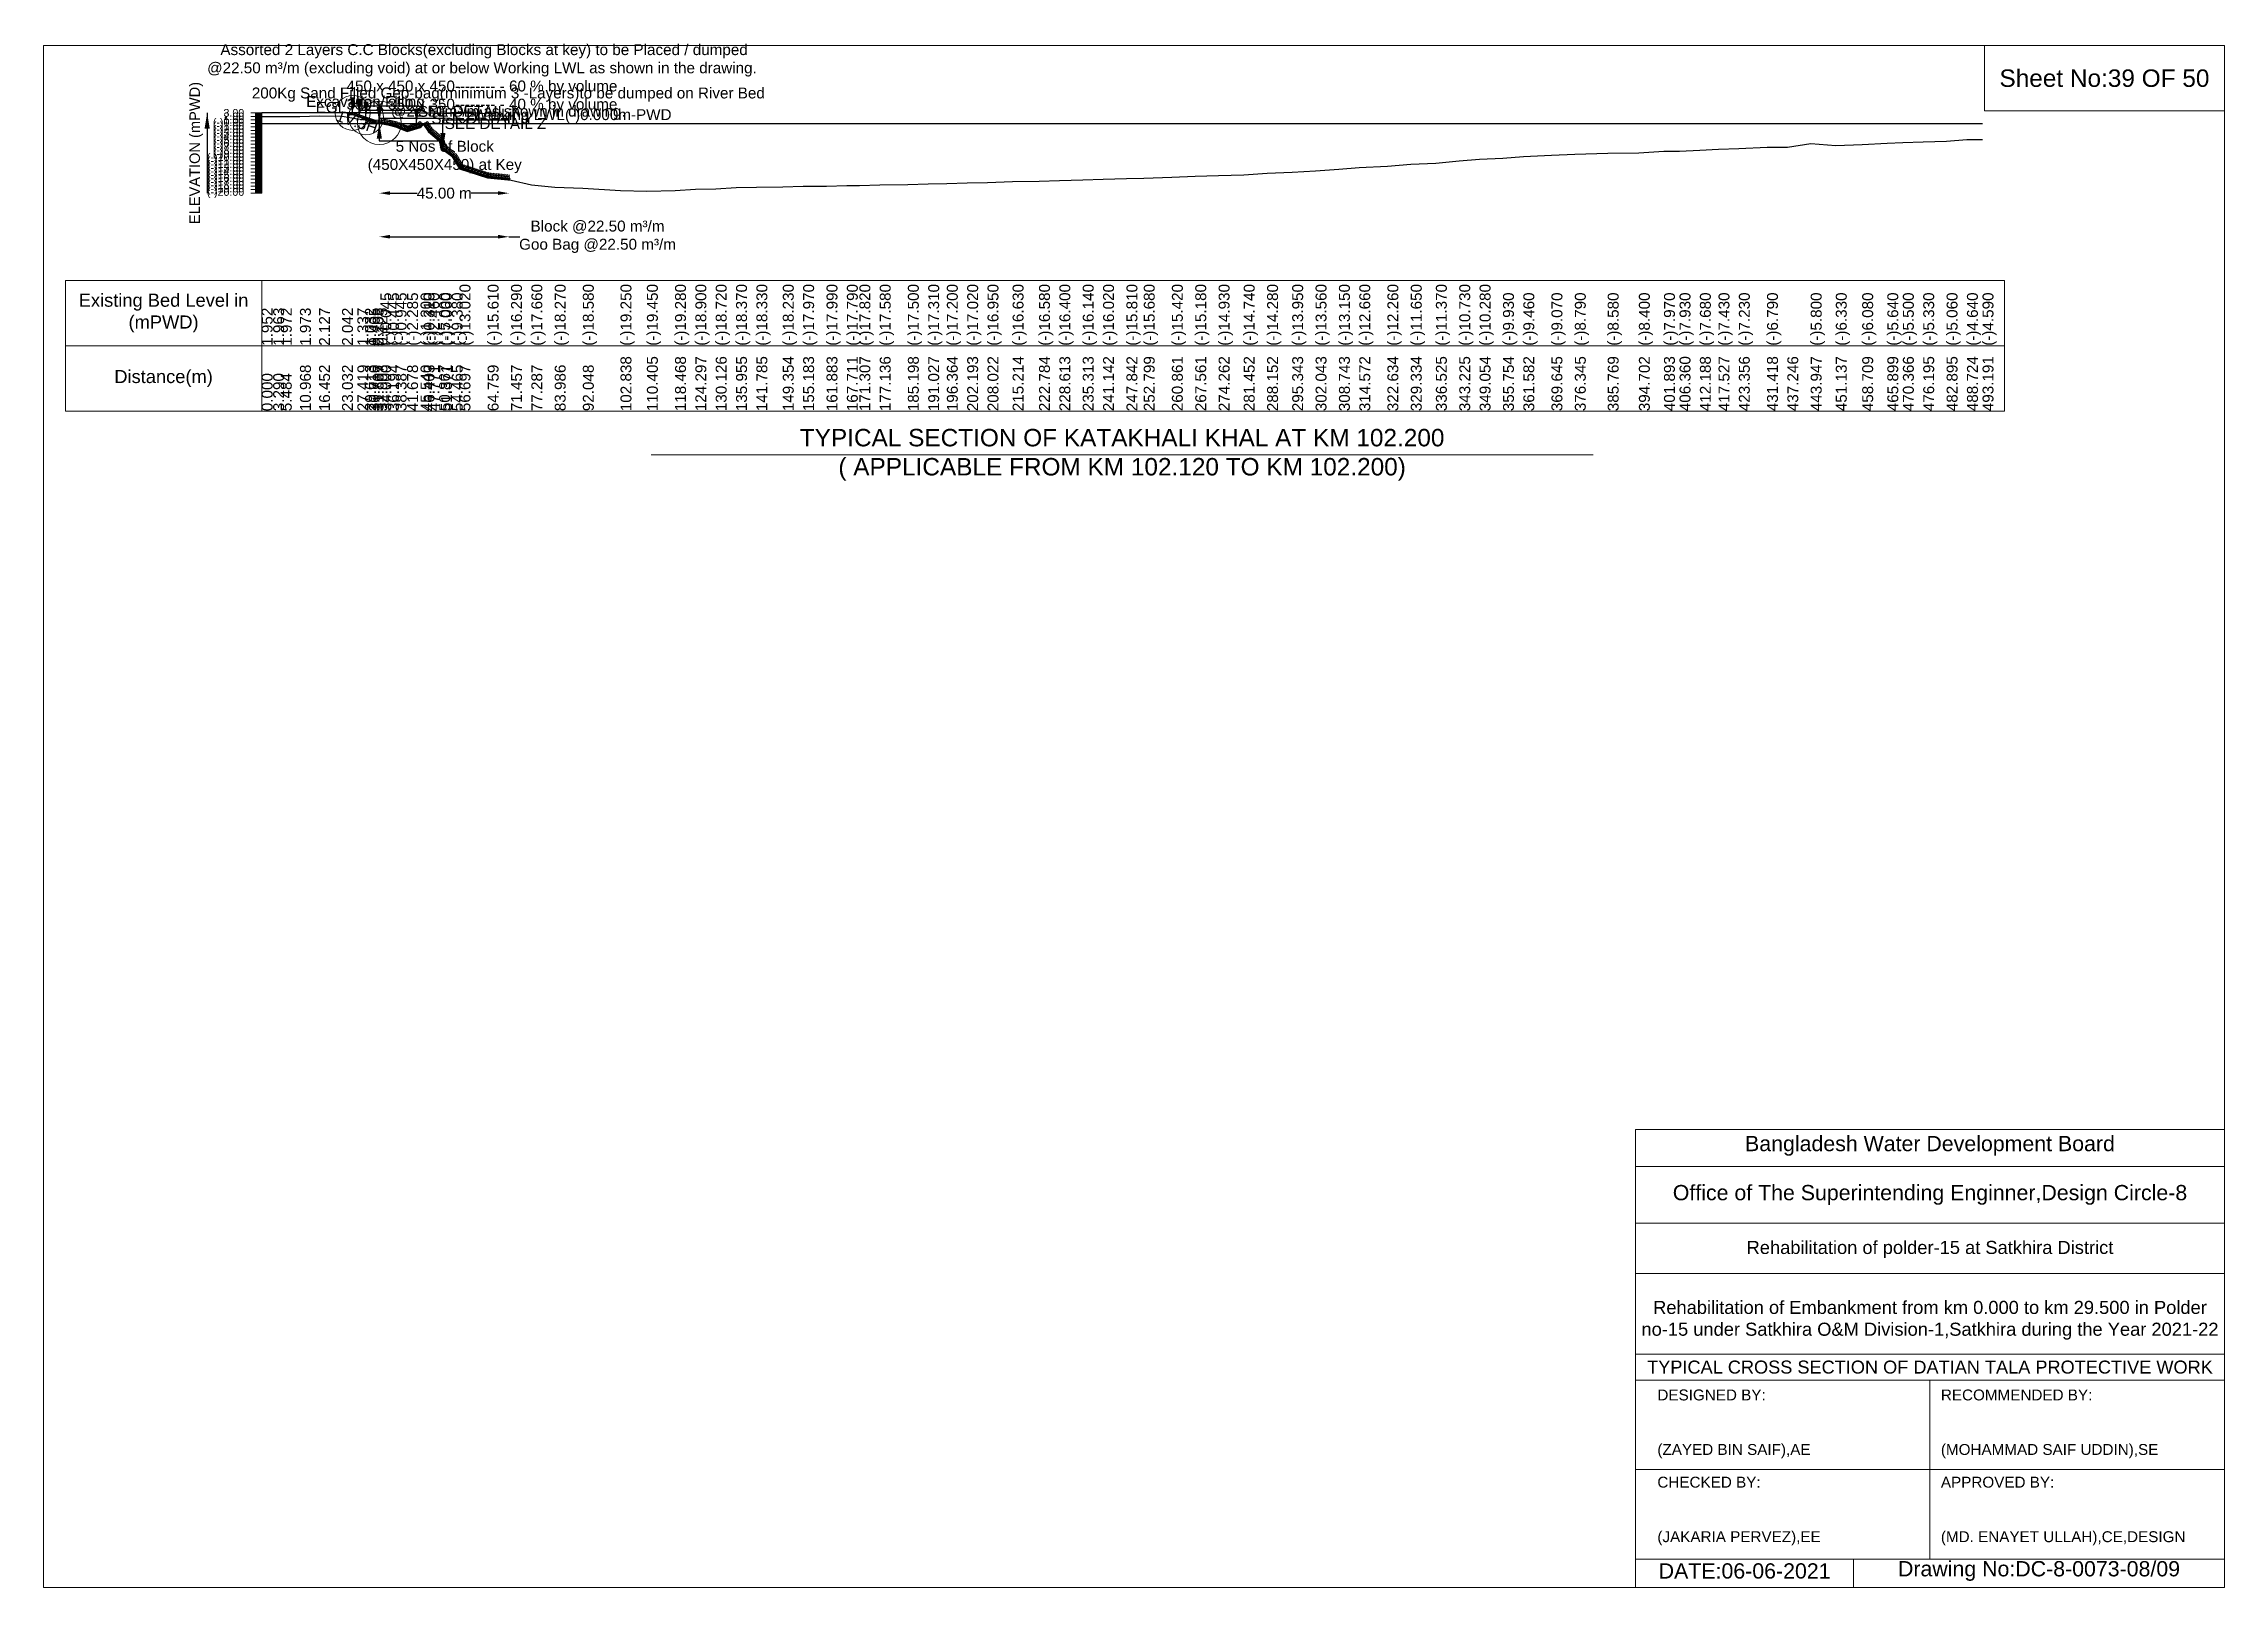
# Model space of a CAD drawing. Header units: inches. Extents: x 89000 to 845000, y -7071 to 31.
# Drawn here: x 670000 to 680000, y -7071 to 9 of the extents above; entities that cross this region are included whole.
import ezdxf

# ---------------------------------------------------------------- set-up
doc = ezdxf.new("R2010")
doc.units = ezdxf.units.IN
doc.header["$LTSCALE"] = 7
doc.header["$MEASUREMENT"] = 0
for name, color, linetype, lineweight in [('Cross section Data Border', 7, 'Continuous', 9), ('Cross Section Labels', 7, 'Continuous', 9), ('Existing_Bed_Level for Xsection', 7, 'Continuous', 25), ('Long Section Labels', 7, 'Continuous', 9)]:
    doc.layers.add(name, color=color, linetype=linetype, lineweight=lineweight)
doc.styles.get("Standard").update_dxf_attribs({"font": 'arial.ttf'})
doc.dimstyles.new('Appron Lebeling Style', dxfattribs={"dimtxt": 50, "dimasz": 50, "dimexe": 0.18, "dimexo": 0.0625, "dimgap": 0.09, "dimtad": 0, "dimtih": 1, "dimtoh": 1, "dimdec": 4, "dimzin": 0, "dimdsep": 46, "dimtxsty": 'Standard', "dimcen": 0.09, "dimse1": 1, "dimse2": 1, "dimadec": 0, "dimazin": 0, "dimtfac": 1, "dimtdec": 4, "dimtofl": 0, "dimtmove": 0, "dimatfit": 3, "dimfxl": 1, "dimtolj": 1, "dimtzin": 0, "dimarcsym": 0})
doc.dimstyles.get("Standard").update_dxf_attribs({"dimtxt": 0.18, "dimasz": 0.18, "dimexe": 0.18, "dimexo": 0.0625, "dimgap": 0.09, "dimtad": 0, "dimtih": 1, "dimtoh": 1, "dimdec": 4, "dimzin": 0, "dimdsep": 46, "dimtxsty": 'Standard', "dimcen": 0.09, "dimadec": 0, "dimazin": 0, "dimtfac": 1, "dimtdec": 4, "dimtofl": 0, "dimtmove": 0, "dimatfit": 3, "dimfxl": 1, "dimtolj": 1, "dimtzin": 0, "dimarcsym": 0})

msp = doc.modelspace()

# ---------------------------------------------------------------- texts
at = {"layer": 'Cross section Data Border', "char_height": 60, "width": 800, "attachment_point": 5}
for s, insert in [('Existing Bed Level in (mPWD)', (670550, -1226.8)), ('Distance(m)', (670550, -1526.8))]:
    msp.add_mtext(s, dxfattribs=dict(at, insert=insert))
at = {"layer": 'Cross Section Labels'}
for s, insert, char_height, attachment_point in [(' Assorted 2 Layers C.C Blocks(excluding Blocks at key) to be Placed / dumped^J@22.50 m³/m (excluding void) at or below Working LWL as shown in the drawing.^J450 x 450 x 450-------- - 60 % by volume^J350 x 350 x 350-------- - 40 % by volume', (672010.05249, -308.8), 50, 8), ('200Kg Sand Filled Geo-bag(minimum 3 -Layers)to be dumped on River Bed^J@22.50m³/m as shown in drawing.', (672130.97364, -340.8), 50, 8), ('Sheet No:39 OF 50', (679450, -150), 80, 5), ('Excavation/Filling', (671747.55625, -296.8), 50, 9), ('EGL', (671387.37732, -308.8), 50, 9), ('SEE DETAIL X', (671716.95625, -276.8), 50, 1), ('Working LWL(-)0.000m-PWD', (671971.35625, -356.8), 50, 7), ('SEE DETAIL Y', (671778.15625, -308.8), 50, 1), ('SEE DETAIL Z', (671839.35625, -332.8), 50, 1), ('5 Nos of Block ^J(450X450X450) at Key', (671839.35625, -436.8), 50, 2), ('TYPICAL SECTION OF KATAKHALI KHAL AT KM 102.200^J( APPLICABLE FROM KM 102.120 TO KM 102.200)', (674945.526, -1876.8), 80, 5), ('Bangladesh Water Development Board', (678650, -5046), 70, 5), ('Office of The Superintending Enginner,Design Circle-8', (678650, -5271), 70, 5)]:
    msp.add_mtext(s, dxfattribs=dict(at, insert=insert, char_height=char_height, attachment_point=attachment_point))
at = {"layer": 'Cross Section Labels', "insert": (671445.02643, -326.58947), "char_height": 50, "attachment_point": 2, "rotation": 341.565051177}
msp.add_mtext('1V:3H', dxfattribs=at)
at = {"layer": 'Cross Section Labels'}
for s, insert, char_height, width, attachment_point in [('Rehabilitation of polder-15 at Satkhira District', (678650, -5521), 60, 2800, 5), ('Rehabilitation of Embankment from km 0.000 to km 29.500 in Polder no-15 under Satkhira O&M Division-1,Satkhira during the Year 2021-22', (678650, -5846), 60, 2700, 5), ('TYPICAL CROSS SECTION OF DATIAN TALA PROTECTIVE WORK', (678650, -6061), 59.5765532, 2800, 5), ('DESIGNED BY:^J^J^J(ZAYED BIN SAIF),AE', (677400, -6321), 50, 1400, 4), ('RECOMMENDED BY:^J^J^J(MOHAMMAD SAIF UDDIN),SE', (678700, -6321), 50, 1400, 4), ('CHECKED BY:^J^J^J(JAKARIA PERVEZ),EE', (677400, -6721), 50, 1400, 4), ('APPROVED BY:^J^J^J(MD. ENAYET ULLAH),CE,DESIGN', (678700, -6721), 50, 1400, 4), ('DATE:06-06-2021', (677800, -6996), 70, 1400, 5), ('Drawing No:DC-8-0073-08/09', (679150, -6996), 70, 2200, 5)]:
    msp.add_mtext(s, dxfattribs=dict(at, insert=insert, char_height=char_height, width=width, attachment_point=attachment_point))
at = {"layer": 'Long Section Labels', "rotation": 90}
for s, insert, char_height, attachment_point in [('ELEVATION (mPWD)', (670700, -492.8), 48, 5), ('(-)13.020', (671907.15087, -1376.8), 50, 1), ('(-)15.610', (672036.14661, -1376.8), 50, 1), ('(-)16.290', (672143.31556, -1376.8), 50, 1), ('(-)17.660', (672236.58509, -1376.8), 50, 1), ('(-)18.270', (672343.77132, -1376.8), 50, 1), ('(-)18.580', (672472.76558, -1376.8), 50, 1), ('(-)19.250', (672645.40828, -1376.8), 50, 1), ('(-)19.450', (672766.48621, -1376.8), 50, 1), ('(-)19.280', (672895.48058, -1376.8), 50, 1), ('(-)18.900', (672988.74504, -1376.8), 50, 1), ('(-)18.720', (673082.01226, -1376.8), 50, 1), ('(-)18.370', (673175.28188, -1376.8), 50, 1), ('(-)18.330', (673268.55361, -1376.8), 50, 1), ('(-)18.230', (673389.66119, -1376.8), 50, 1), ('(-)17.970', (673482.92183, -1376.8), 50, 1), ('(-)17.990', (673590.12422, -1376.8), 50, 1), ('(-)17.790', (673683.38214, -1376.8), 50, 1), ('(-)17.820', (673740.91062, -1376.8), 50, 1), ('(-)17.580', (673834.17487, -1376.8), 50, 1), ('(-)17.500', (673963.16998, -1376.8), 50, 1), ('(-)17.310', (674056.43657, -1376.8), 50, 1), ('(-)17.200', (674141.8308, -1376.8), 50, 1), ('(-)17.020', (674235.09026, -1376.8), 50, 1), ('(-)16.950', (674328.35172, -1376.8), 50, 1), ('(-)16.630', (674443.42327, -1376.8), 50, 1), ('(-)16.580', (674564.54499, -1376.8), 50, 1), ('(-)16.400', (674657.80497, -1376.8), 50, 1), ('(-)16.140', (674765.00781, -1376.8), 50, 1), ('(-)16.020', (674858.26594, -1376.8), 50, 1), ('(-)15.810', (674965.47232, -1376.8), 50, 1), ('(-)15.680', (675044.78732, -1376.8), 50, 1), ('(-)15.420', (675173.78169, -1376.8), 50, 1), ('(-)15.180', (675280.98029, -1376.8), 50, 1), ('(-)14.930', (675388.18538, -1376.8), 50, 1), ('(-)14.740', (675503.23456, -1376.8), 50, 1), ('(-)14.280', (675610.43558, -1376.8), 50, 1), ('(-)13.950', (675725.49117, -1376.8), 50, 1), ('(-)13.560', (675832.68844, -1376.8), 50, 1), ('(-)13.150', (675939.89152, -1376.8), 50, 1), ('(-)12.660', (676033.14975, -1376.8), 50, 1), ('(-)12.260', (676162.14311, -1376.8), 50, 1), ('(-)11.650', (676269.34798, -1376.8), 50, 1), ('(-)11.370', (676384.39698, -1376.8), 50, 1), ('(-)10.730', (676491.59844, -1376.8), 50, 1), ('(-)10.280', (676584.85754, -1376.8), 50, 1), ('(-)0.045', (671544.00142, -1376.8), 50, 1), ('(-)0.445', (671579.09831, -1376.8), 50, 1), ('(-)0.945', (671614.19518, -1376.8), 50, 1), ('(-)2.285', (671666.84048, -1376.8), 50, 1), ('(-)1.200', (671728.64137, -1376.8), 50, 1), ('(-)0.310', (671742.4424, -1376.8), 50, 1), ('(-)2.460', (671764.32921, -1376.8), 50, 1), ('(-)5.000', (671813.87376, -1376.8), 50, 1), ('(-)7.060', (671821.93579, -1376.8), 50, 1), ('(-)9.380', (671871.43664, -1376.8), 50, 1), ('(-)9.930', (676692.06152, -1376.8), 50, 1), ('(-)9.460', (676785.3194, -1376.8), 50, 1), ('(-)9.070', (676914.31261, -1376.8), 50, 1), ('(-)8.790', (677021.51811, -1376.8), 50, 1), ('(-)8.580', (677172.2994, -1376.8), 50, 1), ('(-)8.400', (677315.23898, -1376.8), 50, 1), ('(-)7.970', (677430.28662, -1376.8), 50, 1), ('(-)7.930', (677501.75452, -1376.8), 50, 1), ('(-)7.680', (677595.01388, -1376.8), 50, 1), ('(-)7.430', (677680.43234, -1376.8), 50, 1), ('(-)7.230', (677773.68825, -1376.8), 50, 1), ('(-)6.790', (677902.68076, -1376.8), 50, 1), ('(-)6.790', (677902.68076, -1376.8), 50, 1), ('(-)5.800', (678103.14525, -1376.8), 50, 1), ('(-)6.330', (678218.18974, -1376.8), 50, 1), ('(-)6.080', (678339.34767, -1376.8), 50, 1), ('(-)5.640', (678454.38709, -1376.8), 50, 1), ('(-)5.500', (678525.8584, -1376.8), 50, 1), ('(-)5.330', (678619.11523, -1376.8), 50, 1), ('(-)5.060', (678726.32329, -1376.8), 50, 1), ('(-)4.640', (678819.57926, -1376.8), 50, 1), ('(-)4.590', (678891.05199, -1376.8), 50, 1), ('1.952', (671000, -1376.8), 50, 1), ('1.963', (671052.64528, -1376.8), 50, 1), ('1.972', (671087.74217, -1376.8), 50, 1), ('1.973', (671175.48434, -1376.8), 50, 1), ('2.127', (671263.22651, -1376.8), 50, 1), ('2.042', (671368.51708, -1376.8), 50, 1), ('1.337', (671438.71085, -1376.8), 50, 1), ('1.032', (671473.80773, -1376.8), 50, 1), ('0.405', (671491.35614, -1376.8), 50, 1), ('0.205', (671508.90453, -1376.8), 50, 1), ('0.125', (671526.45301, -1376.8), 50, 1), ('10.968', (671175.48434, -1676.8), 50, 1), ('16.452', (671263.22651, -1676.8), 50, 1), ('23.032', (671368.51708, -1676.8), 50, 1), ('27.419', (671438.71085, -1676.8), 50, 1), ('29.613', (671473.80773, -1676.8), 50, 1), ('30.710', (671491.35614, -1676.8), 50, 1), ('31.807', (671508.90453, -1676.8), 50, 1), ('32.903', (671526.45301, -1676.8), 50, 1), ('34.000', (671544.00142, -1676.8), 50, 1), ('36.194', (671579.09831, -1676.8), 50, 1), ('38.387', (671614.19518, -1676.8), 50, 1), ('41.678', (671666.84048, -1676.8), 50, 1), ('45.540', (671728.64137, -1676.8), 50, 1), ('46.403', (671742.4424, -1676.8), 50, 1), ('47.771', (671764.32921, -1676.8), 50, 1), ('50.867', (671813.87376, -1676.8), 50, 1), ('51.371', (671821.93579, -1676.8), 50, 1), ('54.465', (671871.43664, -1676.8), 50, 1), ('56.697', (671907.15087, -1676.8), 50, 1), ('64.759', (672036.14661, -1676.8), 50, 1), ('71.457', (672143.31556, -1676.8), 50, 1), ('77.287', (672236.58509, -1676.8), 50, 1), ('83.986', (672343.77132, -1676.8), 50, 1), ('92.048', (672472.76558, -1676.8), 50, 1), ('102.838', (672645.40828, -1676.8), 50, 1), ('110.405', (672766.48621, -1676.8), 50, 1), ('118.468', (672895.48058, -1676.8), 50, 1), ('124.297', (672988.74504, -1676.8), 50, 1), ('130.126', (673082.01226, -1676.8), 50, 1), ('135.955', (673175.28188, -1676.8), 50, 1), ('141.785', (673268.55361, -1676.8), 50, 1), ('149.354', (673389.66119, -1676.8), 50, 1), ('155.183', (673482.92183, -1676.8), 50, 1), ('161.883', (673590.12422, -1676.8), 50, 1), ('167.711', (673683.38214, -1676.8), 50, 1), ('171.307', (673740.91062, -1676.8), 50, 1), ('177.136', (673834.17487, -1676.8), 50, 1), ('185.198', (673963.16998, -1676.8), 50, 1), ('191.027', (674056.43657, -1676.8), 50, 1), ('196.364', (674141.8308, -1676.8), 50, 1), ('202.193', (674235.09026, -1676.8), 50, 1), ('208.022', (674328.35172, -1676.8), 50, 1), ('215.214', (674443.42327, -1676.8), 50, 1), ('222.784', (674564.54499, -1676.8), 50, 1), ('228.613', (674657.80497, -1676.8), 50, 1), ('235.313', (674765.00781, -1676.8), 50, 1), ('241.142', (674858.26594, -1676.8), 50, 1), ('247.842', (674965.47232, -1676.8), 50, 1), ('252.799', (675044.78732, -1676.8), 50, 1), ('260.861', (675173.78169, -1676.8), 50, 1), ('267.561', (675280.98029, -1676.8), 50, 1), ('274.262', (675388.18538, -1676.8), 50, 1), ('281.452', (675503.23456, -1676.8), 50, 1), ('288.152', (675610.43558, -1676.8), 50, 1), ('295.343', (675725.49117, -1676.8), 50, 1), ('302.043', (675832.68844, -1676.8), 50, 1), ('308.743', (675939.89152, -1676.8), 50, 1), ('314.572', (676033.14975, -1676.8), 50, 1), ('322.634', (676162.14311, -1676.8), 50, 1), ('329.334', (676269.34798, -1676.8), 50, 1), ('336.525', (676384.39698, -1676.8), 50, 1), ('343.225', (676491.59844, -1676.8), 50, 1), ('349.054', (676584.85754, -1676.8), 50, 1), ('355.754', (676692.06152, -1676.8), 50, 1), ('361.582', (676785.3194, -1676.8), 50, 1), ('369.645', (676914.31261, -1676.8), 50, 1), ('376.345', (677021.51811, -1676.8), 50, 1), ('385.769', (677172.2994, -1676.8), 50, 1), ('394.702', (677315.23898, -1676.8), 50, 1), ('401.893', (677430.28662, -1676.8), 50, 1), ('406.360', (677501.75452, -1676.8), 50, 1), ('412.188', (677595.01388, -1676.8), 50, 1), ('417.527', (677680.43234, -1676.8), 50, 1), ('423.356', (677773.68825, -1676.8), 50, 1), ('431.418', (677902.68076, -1676.8), 50, 1), ('437.246', (677995.93809, -1676.8), 50, 1), ('443.947', (678103.14525, -1676.8), 50, 1), ('451.137', (678218.18974, -1676.8), 50, 1), ('458.709', (678339.34767, -1676.8), 50, 1), ('465.899', (678454.38709, -1676.8), 50, 1), ('470.366', (678525.8584, -1676.8), 50, 1), ('476.195', (678619.11523, -1676.8), 50, 1), ('482.895', (678726.32329, -1676.8), 50, 1), ('488.724', (678819.57926, -1676.8), 50, 1), ('493.191', (678891.05199, -1676.8), 50, 1), ('0.000', (671000, -1676.8), 50, 1), ('3.290', (671052.64528, -1676.8), 50, 1), ('5.484', (671087.74217, -1676.8), 50, 1)]:
    msp.add_mtext(s, dxfattribs=dict(at, insert=insert, char_height=char_height, attachment_point=attachment_point))
at = {"layer": 'Long Section Labels', "char_height": 35, "attachment_point": 6}
for s, insert in [('3.00', (670920, -308.8)), ('(-)0.00', (670920, -356.8)), ('(-)1.00', (670920, -372.8)), ('(-)2.00', (670920, -388.8)), ('(-)3.00', (670920, -404.8)), ('(-)4.00', (670920, -420.8)), ('2.00', (670920, -324.8)), ('1.00', (670920, -340.8)), ('(-)10.00', (670920, -516.8)), ('(-)5.00', (670920, -436.8)), ('(-)6.00', (670920, -452.8)), ('(-)7.00', (670920, -468.8)), ('(-)8.00', (670920, -484.8)), ('(-)9.00', (670920, -500.8)), ('(-)11.00', (670920, -532.8)), ('(-)12.00', (670920, -548.8)), ('(-)13.00', (670920, -564.8)), ('(-)14.00', (670920, -580.8)), ('(-)15.00', (670920, -596.8)), ('(-)16.00', (670920, -612.8)), ('(-)17.00', (670920, -628.8)), ('(-)18.00', (670920, -644.8)), ('(-)19.00', (670920, -660.8)), ('(-)20.00', (670920, -676.8))]:
    msp.add_mtext(s, dxfattribs=dict(at, insert=insert))

# ---------------------------------------------------------------- blocks, each defined once
blk = doc.blocks.new('*D337')
at = {"layer": 'Cross Section Labels', "color": 0, "lineweight": -2, "transparency": 16777216}
for p, q in [((671589, -677), (671713, -677)), ((672084, -677), (671960, -677))]:
    blk.add_line(p, q, dxfattribs=at)
at = {"layer": 'Cross Section Labels', "color": 0, "transparency": 16777216}
for points in [[(671589, -668), (671589, -685), (671539, -677)], [(672084, -668), (672084, -685), (672134, -677)]]:
    blk.add_solid(points, dxfattribs=at)
at = {"layer": 'Defpoints', "color": 0, "transparency": 16777216}
for p in [(671539, -357), (672134, -616), (672134, -677)]:
    blk.add_point(p, dxfattribs=at)
at = {"layer": 'Cross Section Labels', "color": 0, "transparency": 16777216, "insert": (671837, -677), "char_height": 50, "attachment_point": 5}
blk.add_mtext('\\A1;45.00 m', dxfattribs=at)
blk = doc.blocks.new('*D338')
at = {"layer": 'Cross Section Labels', "color": 0, "lineweight": -2, "transparency": 16777216}
for p, q in [((671589, -877), (672084, -877)), ((672134, -877), (672184, -877))]:
    blk.add_line(p, q, dxfattribs=at)
at = {"layer": 'Cross Section Labels', "color": 0, "transparency": 16777216}
for points in [[(671589, -868), (671589, -885), (671539, -877)], [(672084, -868), (672084, -885), (672134, -877)]]:
    blk.add_solid(points, dxfattribs=at)
at = {"layer": 'Defpoints', "color": 0, "transparency": 16777216}
for p in [(671539, -357), (672134, -616), (672134, -877)]:
    blk.add_point(p, dxfattribs=at)
at = {"layer": 'Cross Section Labels', "color": 0, "transparency": 16777216, "insert": (672540, -877), "char_height": 50, "attachment_point": 5}
blk.add_mtext('\\A1;Block @22.50 m³/m ^JGoo Bag @22.50 m³/m ', dxfattribs=at)

# ---------------------------------------------------------------- dimensions: what is measured, and where the dimension line sits
at = {"layer": 'Cross Section Labels'}
for base, text, picture, middle in [((672133.93961, -676.8), '45.00 m', '*D337', (671836.64793, -676.8)), ((672133.93961, -876.8), 'Block @22.50 m³/m ^JGoo Bag @22.50 m³/m ', '*D338', (672539.55485, -876.8))]:
    dim = msp.add_linear_dim(base=base, p1=(671539.35625, -356.8), p2=(672133.93961, -616.48814), text=text, dimstyle='Appron Lebeling Style', dxfattribs=at)
    dim.commit()
    dim.dimension.update_dxf_attribs({"geometry": picture, "text_midpoint": middle})

# ---------------------------------------------------------------- linework, layer by layer
at = {"layer": 'Cross section Data Border'}
msp.add_lwpolyline([(670100, -1076.8), (678991.05199, -1076.8), (678991.05199, -1676.8), (670100, -1676.8)], close=True, dxfattribs=at)
for points in [[(671000, -1076.8), (671000, -1676.8)], [(670100, -1376.8), (678991.05199, -1376.8)]]:
    msp.add_lwpolyline(points, dxfattribs=at)
at = {"layer": 'Cross Section Labels'}
for points in [[(670000, 0), (680000, 0), (680000, -7071), (670000, -7071)], [(678900, 0), (680000, 0), (680000, -300), (678900, -300)], [(671921.35625, -356.8), (671971.35625, -306.8), (671871.35625, -306.8)]]:
    msp.add_lwpolyline(points, close=True, dxfattribs=at)
for points in [[(672785.526, -1876.8), (674945.526, -1876.8), (677105.526, -1876.8)], [(677300, -7071), (677300, -4971), (680000, -4971)], [(677300, -5141), (680000, -5141)], [(677300, -5401), (680000, -5401)], [(677300, -5631), (680000, -5631)], [(677300, -6001), (680000, -6001)], [(677300, -6121), (680000, -6121)], [(678650, -6121), (678650, -6941)], [(677300, -6531), (680000, -6531)], [(677300, -6941), (680000, -6941)], [(678300, -6941), (678300, -7071)]]:
    msp.add_lwpolyline(points, dxfattribs=at)
for centre, radius in [((671416.95625, -308.8), 80), ((671478.15625, -329.2), 80), ((671539.35625, -354.4), 100)]:
    msp.add_circle(centre, radius, dxfattribs=at)
at = {"layer": 'Existing_Bed_Level for Xsection'}
for points in [[(671539.35625, -308.8), (671000, -308.8)], [(671000, -325.568), (671052.64528, -325.392), (671087.74217, -325.248), (671175.48434, -325.232), (671263.22651, -322.768), (671368.51708, -324.128), (671438.71085, -335.408), (671473.80773, -340.288), (671491.35614, -350.32), (671508.90453, -353.52), (671526.45301, -354.8), (671544.00142, -357.52), (671579.09831, -363.92), (671614.19518, -371.92), (671666.84048, -393.36), (671728.64137, -376), (671742.4424, -361.76), (671764.32921, -396.16), (671813.87376, -436.8), (671821.93579, -469.76), (671871.43664, -506.88), (671907.15087, -565.12), (672036.14661, -606.56), (672143.31556, -617.44), (672236.58509, -639.36), (672343.77132, -649.12), (672472.76558, -654.08), (672645.40828, -664.8), (672766.48621, -668), (672895.48058, -665.28), (672988.74504, -659.2), (673082.01226, -656.32), (673175.28188, -650.72), (673268.55361, -650.08), (673389.66119, -648.48), (673482.92183, -644.32), (673590.12422, -644.64), (673683.38214, -641.44), (673740.91062, -641.92), (673834.17487, -638.08), (673963.16998, -636.8), (674056.43657, -633.76), (674141.8308, -632), (674235.09026, -629.12), (674328.35172, -628), (674443.42327, -622.88), (674564.54499, -622.08), (674657.80497, -619.2), (674765.00781, -615.04), (674858.26594, -613.12), (674965.47232, -609.76), (675044.78732, -607.68), (675173.78169, -603.52), (675280.98029, -599.68), (675388.18538, -595.68), (675503.23456, -592.64), (675610.43558, -585.28), (675725.49117, -580), (675832.68844, -573.76), (675939.89152, -567.2), (676033.14975, -559.36), (676162.14311, -552.96), (676269.34798, -543.2), (676384.39698, -538.72), (676491.59844, -528.48), (676584.85754, -521.28), (676692.06152, -515.68), (676785.3194, -508.16), (676914.31261, -501.92), (677021.51811, -497.44), (677172.2994, -494.08), (677315.23898, -491.2), (677430.28662, -484.32), (677501.75452, -483.68), (677595.01388, -479.68), (677680.43234, -475.68), (677773.68825, -472.48), (677902.68076, -465.44), (677995.93809, -465.44), (678103.14525, -449.6), (678218.18974, -458.08), (678339.34767, -454.08), (678454.38709, -447.04), (678525.8584, -444.8), (678619.11523, -442.08), (678726.32329, -437.76), (678819.57926, -431.04), (678891.05199, -430.24)], [(671000, -356.8), (678891.05199, -356.8)], [(671521.35625, -343.6), (671417.69521, -309.04632), (671416.95625, -308.8), (671416.17732, -308.8), (671401.77732, -308.8)], [(671401.77732, -313.6), (671416.17732, -313.6), (671521.35625, -348.65964)], [(671401.77732, -315.2), (671415.91767, -315.2), (671519.11767, -349.6)], [(671401.77732, -316.8), (671415.65803, -316.8), (671517.75625, -350.83274)]]:
    msp.add_lwpolyline(points, dxfattribs=at)
at = {"layer": 'Long Section Labels'}
for points in [[(671000, -308.8), (670950, -308.8)], [(671000, -324.8), (670950, -324.8)], [(671000, -340.8), (670950, -340.8)], [(671000, -356.8), (670950, -356.8)], [(671000, -372.8), (670950, -372.8)], [(671000, -388.8), (670950, -388.8)], [(671000, -312.8), (670970, -312.8)], [(671000, -316.8), (670970, -316.8)], [(671000, -320.8), (670970, -320.8)], [(671000, -328.8), (670970, -328.8)], [(671000, -332.8), (670970, -332.8)], [(671000, -336.8), (670970, -336.8)], [(671000, -344.8), (670970, -344.8)], [(671000, -348.8), (670970, -348.8)], [(671000, -352.8), (670970, -352.8)], [(671000, -360.8), (670970, -360.8)], [(671000, -364.8), (670970, -364.8)], [(671000, -368.8), (670970, -368.8)], [(671000, -376.8), (670970, -376.8)], [(671000, -380.8), (670970, -380.8)], [(671000, -384.8), (670970, -384.8)], [(671000, -392.8), (670970, -392.8)], [(671000, -396.8), (670970, -396.8)], [(671000, -676.8), (671000, -660.8), (671000, -644.8), (671000, -628.8), (671000, -612.8), (671000, -596.8), (671000, -580.8), (671000, -564.8), (671000, -548.8), (671000, -532.8), (671000, -516.8), (671000, -500.8), (671000, -484.8), (671000, -468.8), (671000, -452.8), (671000, -436.8), (671000, -420.8), (671000, -404.8), (671000, -388.8), (671000, -372.8), (671000, -356.8), (671000, -340.8), (671000, -324.8), (671000, -308.8)], [(671000, -404.8), (670950, -404.8)], [(671000, -420.8), (670950, -420.8)], [(671000, -436.8), (670950, -436.8)], [(671000, -452.8), (670950, -452.8)], [(671000, -468.8), (670950, -468.8)], [(671000, -484.8), (670950, -484.8)], [(671000, -400.8), (670970, -400.8)], [(671000, -408.8), (670970, -408.8)], [(671000, -412.8), (670970, -412.8)], [(671000, -416.8), (670970, -416.8)], [(671000, -424.8), (670970, -424.8)], [(671000, -428.8), (670970, -428.8)], [(671000, -432.8), (670970, -432.8)], [(671000, -440.8), (670970, -440.8)], [(671000, -444.8), (670970, -444.8)], [(671000, -448.8), (670970, -448.8)], [(671000, -456.8), (670970, -456.8)], [(671000, -460.8), (670970, -460.8)], [(671000, -464.8), (670970, -464.8)], [(671000, -472.8), (670970, -472.8)], [(671000, -476.8), (670970, -476.8)], [(671000, -480.8), (670970, -480.8)], [(671000, -488.8), (670970, -488.8)], [(671000, -492.8), (670970, -492.8)], [(671000, -496.8), (670970, -496.8)], [(671000, -500.8), (670950, -500.8)], [(671000, -516.8), (670950, -516.8)], [(671000, -532.8), (670950, -532.8)], [(671000, -548.8), (670950, -548.8)], [(671000, -564.8), (670950, -564.8)], [(671000, -580.8), (670950, -580.8)], [(671000, -596.8), (670950, -596.8)], [(671000, -504.8), (670970, -504.8)], [(671000, -508.8), (670970, -508.8)], [(671000, -512.8), (670970, -512.8)], [(671000, -520.8), (670970, -520.8)], [(671000, -524.8), (670970, -524.8)], [(671000, -528.8), (670970, -528.8)], [(671000, -536.8), (670970, -536.8)], [(671000, -540.8), (670970, -540.8)], [(671000, -544.8), (670970, -544.8)], [(671000, -552.8), (670970, -552.8)], [(671000, -556.8), (670970, -556.8)], [(671000, -560.8), (670970, -560.8)], [(671000, -568.8), (670970, -568.8)], [(671000, -572.8), (670970, -572.8)], [(671000, -576.8), (670970, -576.8)], [(671000, -584.8), (670970, -584.8)], [(671000, -588.8), (670970, -588.8)], [(671000, -592.8), (670970, -592.8)], [(671000, -612.8), (670950, -612.8)], [(671000, -628.8), (670950, -628.8)], [(671000, -644.8), (670950, -644.8)], [(671000, -660.8), (670950, -660.8)], [(671000, -676.8), (670950, -676.8)], [(671000, -600.8), (670970, -600.8)], [(671000, -604.8), (670970, -604.8)], [(671000, -608.8), (670970, -608.8)], [(671000, -616.8), (670970, -616.8)], [(671000, -620.8), (670970, -620.8)], [(671000, -624.8), (670970, -624.8)], [(671000, -632.8), (670970, -632.8)], [(671000, -636.8), (670970, -636.8)], [(671000, -640.8), (670970, -640.8)], [(671000, -648.8), (670970, -648.8)], [(671000, -652.8), (670970, -652.8)], [(671000, -656.8), (670970, -656.8)], [(671000, -664.8), (670970, -664.8)], [(671000, -668.8), (670970, -668.8)], [(671000, -672.8), (670970, -672.8)]]:
    msp.add_lwpolyline(points, dxfattribs=at)
for points in [[(671401.77732, -308.8), (671396.97732, -308.8), (671396.97732, -316), (671401.77732, -316)], [(671401.77732, -316), (671396.97732, -316), (671396.97732, -323.2), (671401.77732, -323.2)], [(671408.97732, -308.8), (671401.77732, -308.8), (671401.77732, -313.6), (671408.97732, -313.6)], [(671416.17732, -308.8), (671408.97732, -308.8), (671408.97732, -313.6), (671416.17732, -313.6)], [(671424.52573, -311.32316), (671417.69521, -309.04632), (671416.17732, -313.6), (671423.00784, -315.87684)], [(671431.35625, -313.6), (671424.52573, -311.32316), (671423.00784, -315.87684), (671429.83836, -318.15368)], [(671438.18677, -315.87684), (671431.35625, -313.6), (671429.83836, -318.15368), (671436.66888, -320.43052)], [(671445.01729, -318.15368), (671438.18677, -315.87684), (671436.66888, -320.43052), (671443.4994, -322.70736)], [(671451.84781, -320.43052), (671445.01729, -318.15368), (671443.4994, -322.70736), (671450.32992, -324.9842)], [(671458.67833, -322.70736), (671451.84781, -320.43052), (671450.32992, -324.9842), (671457.16044, -327.26104)], [(671465.50885, -324.9842), (671458.67833, -322.70736), (671457.16044, -327.26104), (671463.99096, -329.53788)], [(671472.33937, -327.26104), (671465.50885, -324.9842), (671463.99096, -329.53788), (671470.82148, -331.81472)], [(671479.16989, -329.53788), (671472.33937, -327.26104), (671470.82148, -331.81472), (671477.652, -334.09156)], [(671486.00041, -331.81472), (671479.16989, -329.53788), (671477.652, -334.09156), (671484.48252, -336.3684)], [(671492.83093, -334.09156), (671486.00041, -331.81472), (671484.48252, -336.3684), (671491.31304, -338.64524)], [(671499.66145, -336.3684), (671492.83093, -334.09156), (671491.31304, -338.64524), (671498.14356, -340.92208)], [(671506.49197, -338.64524), (671499.66145, -336.3684), (671498.14356, -340.92208), (671504.97408, -343.19892)], [(671513.32249, -340.92208), (671506.49197, -338.64524), (671504.97408, -343.19892), (671511.8046, -345.47576)], [(671520.15301, -343.19892), (671513.32249, -340.92208), (671511.8046, -345.47576), (671518.63512, -347.7526)], [(671524.95625, -349.6), (671517.75625, -349.6), (671517.75625, -356.8), (671524.95625, -356.8)], [(671528.55625, -342.4), (671521.35625, -342.4), (671521.35625, -349.6), (671528.55625, -349.6)], [(671532.15625, -349.6), (671524.95625, -349.6), (671524.95625, -356.8), (671532.15625, -356.8)], [(671535.75625, -342.4), (671528.55625, -342.4), (671528.55625, -349.6), (671535.75625, -349.6)], [(671539.35625, -349.6), (671532.15625, -349.6), (671532.15625, -356.8), (671539.35625, -356.8)], [(671547.90515, -341.7624), (671540.74728, -342.54009), (671541.52497, -349.69797), (671548.68284, -348.92028)], [(671549.00798, -334.64736), (671541.85011, -335.42506), (671542.6278, -342.58293), (671549.78567, -341.80524)], [(671555.40598, -343.16342), (671548.22996, -343.7505), (671548.81704, -350.92652), (671555.99306, -350.33944)], [(671556.69762, -336.08022), (671549.52159, -336.6673), (671550.10867, -343.84333), (671557.2847, -343.25625)], [(671562.48918, -344.45505), (671555.31315, -345.04213), (671555.90023, -352.21816), (671563.07626, -351.63108)], [(671563.78082, -337.37186), (671556.60479, -337.95894), (671557.19187, -345.13496), (671564.3679, -344.54788)], [(671569.57237, -345.74669), (671562.39635, -346.33377), (671562.98343, -353.5098), (671570.15945, -352.92272)], [(671570.86401, -338.6635), (671563.68799, -339.25057), (671564.27507, -346.4266), (671571.45109, -345.83952)], [(671576.65557, -347.03833), (671569.47955, -347.62541), (671570.06663, -354.80143), (671577.24265, -354.21435)], [(671577.94721, -339.95513), (671570.77118, -340.54221), (671571.35826, -347.71824), (671578.53429, -347.13116)], [(671583.73877, -348.32997), (671576.56274, -348.91705), (671577.14982, -356.09307), (671584.32585, -355.50599)], [(671585.03041, -341.24677), (671577.85438, -341.83385), (671578.44146, -349.00988), (671585.61749, -348.4228)], [(671591.43598, -350.14792), (671584.24114, -350.42065), (671584.51388, -357.61549), (671591.70871, -357.34275)], [(671593.03611, -343.12798), (671585.84127, -343.40071), (671586.11401, -350.59554), (671593.30884, -350.32281)], [(671598.45592, -351.74805), (671591.26109, -352.02078), (671591.53382, -359.21561), (671598.72865, -358.94288)], [(671600.05605, -344.72811), (671592.86122, -345.00084), (671593.13395, -352.19567), (671600.32878, -351.92294)], [(671605.47586, -353.34818), (671598.28103, -353.62091), (671598.55376, -360.81574), (671605.74859, -360.54301)], [(671607.07599, -346.32824), (671599.88116, -346.60097), (671600.15389, -353.7958), (671607.34872, -353.52307)], [(671612.4958, -354.94831), (671605.30097, -355.22104), (671605.5737, -362.41587), (671612.76854, -362.14314)], [(671614.09593, -347.92837), (671606.9011, -348.2011), (671607.17383, -355.39593), (671614.36866, -355.1232)], [(671619.51575, -356.54844), (671612.32091, -356.82117), (671612.59364, -364.016), (671619.78848, -363.74327)], [(671621.11587, -349.5285), (671613.92104, -349.80123), (671614.19377, -356.99606), (671621.38861, -356.72333)], [(671628.60267, -360.32842), (671621.45862, -359.43259), (671620.56279, -366.57664), (671627.70684, -367.47247)], [(671630.37602, -352.72867), (671623.24275, -353.70668), (671624.22076, -360.83995), (671631.35403, -359.86194)], [(671635.27089, -363.04408), (671628.12684, -362.14825), (671627.23101, -369.2923), (671634.37506, -370.18813)], [(671637.04424, -355.44433), (671629.91097, -356.42234), (671630.88898, -363.55561), (671638.02225, -362.5776)], [(671641.93912, -365.75974), (671634.79506, -364.86391), (671633.89923, -372.00796), (671641.04329, -372.90379)], [(671643.71246, -358.15999), (671636.5792, -359.138), (671637.55721, -366.27127), (671644.69047, -365.29326)], [(671648.60734, -368.4754), (671641.46329, -367.57957), (671640.56746, -374.72362), (671647.71151, -375.61945)], [(671650.38069, -360.87565), (671643.24742, -361.85366), (671644.22543, -368.98693), (671651.3587, -368.00892)], [(671655.27556, -371.19106), (671648.13151, -370.29523), (671647.23568, -377.43928), (671654.37973, -378.33511)], [(671657.04891, -363.59131), (671649.91564, -364.56932), (671650.89365, -371.70259), (671658.02692, -370.72458)], [(671661.94378, -373.90672), (671654.79973, -373.01089), (671653.9039, -380.15494), (671661.04795, -381.05077)], [(671663.71713, -366.30697), (671656.58386, -367.28498), (671657.56187, -374.41825), (671664.69514, -373.44024)], [(671668.61201, -376.62238), (671661.46795, -375.72655), (671660.57212, -382.8706), (671667.71618, -383.76643)], [(671670.38535, -369.02263), (671663.25209, -370.00064), (671664.2301, -377.13391), (671671.36336, -376.1559)], [(671668.57008, -368.07312), (671663.53752, -373.22223), (671668.68663, -378.25479), (671673.71919, -373.10568)], [(671671.83286, -375.16221), (671665.64203, -378.8383), (671669.31811, -385.02913), (671675.50894, -381.35304)], [(671675.28023, -379.33804), (671668.13618, -378.44221), (671667.24035, -385.58626), (671674.3844, -386.48209)], [(671677.05358, -371.73829), (671669.92031, -372.7163), (671670.89832, -379.84957), (671678.03159, -378.87156)], [(671675.50179, -366.12599), (671670.46923, -371.2751), (671675.61834, -376.30766), (671680.6509, -371.15854)], [(671678.76457, -373.21508), (671672.57374, -376.89116), (671676.24983, -383.08199), (671682.44066, -379.40591)], [(671682.43351, -364.17885), (671677.40095, -369.32796), (671682.55006, -374.36052), (671687.58262, -369.21141)], [(671685.69629, -371.26794), (671679.50546, -374.94403), (671683.18154, -381.13486), (671689.37237, -377.45877)], [(671689.36522, -362.23172), (671684.33266, -367.38083), (671689.48177, -372.41339), (671694.51433, -367.26428)], [(671692.628, -369.32081), (671686.43717, -372.9969), (671690.11326, -379.18773), (671696.30409, -375.51164)], [(671696.29694, -360.28459), (671691.26438, -365.4337), (671696.41349, -370.46626), (671701.44605, -365.31714)], [(671699.55972, -367.37368), (671693.36889, -371.04977), (671697.04497, -377.2406), (671703.2358, -373.56451)], [(671703.22865, -358.33745), (671698.19609, -363.48656), (671703.3452, -368.51912), (671708.37776, -363.37001)], [(671706.49143, -365.42654), (671700.3006, -369.10263), (671703.97669, -375.29346), (671710.16752, -371.61737)], [(671710.16037, -356.39032), (671705.12781, -361.53943), (671710.27692, -366.57199), (671715.30948, -361.42288)], [(671713.42315, -363.47941), (671707.23232, -367.1555), (671710.9084, -373.34633), (671717.09923, -369.67024)], [(671712.82546, -358.01071), (671711.06687, -364.99264), (671718.0488, -366.75123), (671719.80739, -359.7693)], [(671717.09208, -354.44319), (671712.05952, -359.5923), (671717.20863, -364.62486), (671722.24119, -359.47574)], [(671720.35486, -361.53228), (671714.16403, -365.20837), (671717.84012, -371.3992), (671724.03095, -367.72311)], [(671719.21187, -362.49564), (671715.71118, -368.78732), (671722.00285, -372.28801), (671725.50355, -365.99634)], [(671717.83631, -352.84048), (671716.07772, -359.82241), (671723.05965, -361.581), (671724.81824, -354.59907)], [(671724.22273, -357.32541), (671720.72203, -363.61708), (671727.0137, -367.11778), (671730.5144, -360.82611)], [(671722.84717, -347.67024), (671721.08858, -354.65217), (671728.07051, -356.41076), (671729.8291, -349.42883)], [(671729.23358, -352.15517), (671725.73289, -358.44684), (671732.02456, -361.94754), (671735.52526, -355.65587)], [(671758.7175, -357.21799), (671753.41099, -352.35168), (671748.54469, -357.6582), (671753.8512, -362.5245)], [(671762.58249, -363.29268), (671757.27598, -358.42637), (671752.40967, -363.73289), (671757.71619, -368.59919)], [(671764.56313, -352.04792), (671758.1806, -348.71576), (671754.84844, -355.09829), (671761.23097, -358.43045)], [(671766.44748, -369.36737), (671761.14097, -364.50107), (671756.27466, -369.80758), (671761.58118, -374.67388)], [(671768.42812, -358.12261), (671762.04559, -354.79045), (671758.71343, -361.17298), (671765.09596, -364.50514)], [(671770.31247, -375.44206), (671765.00595, -370.57576), (671760.13965, -375.88227), (671765.44616, -380.74857)], [(671772.29311, -364.1973), (671765.91058, -360.86514), (671762.57842, -367.24767), (671768.96094, -370.57983)], [(671774.17746, -381.51675), (671768.87094, -376.65045), (671764.00464, -381.95696), (671769.31115, -386.82326)], [(671776.1581, -370.27199), (671769.77557, -366.93983), (671766.4434, -373.32236), (671772.82593, -376.65452)], [(671778.04244, -387.59144), (671772.73593, -382.72514), (671767.86963, -388.03165), (671773.17614, -392.89795)], [(671780.02309, -376.34668), (671773.64056, -373.01452), (671770.30839, -379.39705), (671776.69092, -382.72921)], [(671780.25286, -388.30821), (671773.69333, -385.33963), (671770.72475, -391.89917), (671777.28428, -394.86775)], [(671783.88807, -382.42138), (671777.50554, -379.08921), (671774.17338, -385.47174), (671780.55591, -388.8039)], [(671784.19448, -381.57289), (671777.09106, -380.39751), (671775.91569, -387.50093), (671783.0191, -388.6763)], [(671785.81965, -392.87449), (671779.26011, -389.90591), (671776.29153, -396.46545), (671782.85107, -399.43403)], [(671789.76126, -386.13916), (671782.65785, -384.96379), (671781.48248, -392.0672), (671788.58589, -393.24258)], [(671791.38644, -397.44077), (671784.8269, -394.47219), (671781.85832, -401.03173), (671788.41786, -404.00031)], [(671795.32805, -390.70544), (671788.22463, -389.53007), (671787.04926, -396.63348), (671794.15268, -397.80886)], [(671796.95322, -402.00705), (671790.39368, -399.03847), (671787.42511, -405.598), (671793.98464, -408.56658)], [(671800.89484, -395.27172), (671793.79142, -394.09635), (671792.61605, -401.19976), (671799.71946, -402.37513)], [(671806.46162, -399.838), (671799.35821, -398.66262), (671798.18283, -405.76604), (671805.28625, -406.94141)], [(671802.52001, -406.57332), (671795.96047, -403.60474), (671792.99189, -410.16428), (671799.55143, -413.13286)], [(671808.08679, -411.1396), (671801.52726, -408.17102), (671798.55868, -414.73056), (671805.11822, -417.69914)], [(671812.02841, -404.40427), (671804.92499, -403.2289), (671803.74962, -410.33232), (671810.85303, -411.50769)], [(671813.65358, -415.70588), (671807.09404, -412.7373), (671804.12546, -419.29684), (671810.685, -422.26542)], [(671817.59519, -408.97055), (671810.49178, -407.79518), (671809.31641, -414.89859), (671816.41982, -416.07397)], [(671819.22037, -420.27216), (671812.66083, -417.30358), (671809.69225, -423.86312), (671816.25179, -426.83169)], [(671823.16198, -413.53683), (671816.05857, -412.36146), (671814.88319, -419.46487), (671821.98661, -420.64024)], [(671824.78715, -424.83843), (671818.22762, -421.86986), (671815.25904, -428.42939), (671821.81857, -431.39797)], [(671828.72877, -418.10311), (671821.62535, -416.92773), (671820.44998, -424.03115), (671827.55339, -425.20652)], [(671831.49339, -440.77936), (671828.02959, -434.4673), (671821.71753, -437.93111), (671825.18133, -444.24316)], [(671833.20408, -447.77318), (671829.74028, -441.46112), (671823.42822, -444.92493), (671826.89202, -451.23698)], [(671833.97281, -458.57551), (671827.29025, -455.89533), (671824.61007, -462.5779), (671831.29264, -465.25807)], [(671834.91477, -454.767), (671831.45097, -448.45494), (671825.13891, -451.91875), (671828.60272, -458.2308)], [(671836.62547, -461.76082), (671833.16166, -455.44877), (671826.84961, -458.91257), (671830.31341, -465.22463)], [(671838.68916, -437.75912), (671833.71386, -432.55466), (671828.5094, -437.52996), (671833.4847, -442.73442)], [(671837.61744, -451.67496), (671830.46959, -450.80997), (671829.6046, -457.95782), (671836.75246, -458.82281)], [(671840.39985, -444.75294), (671835.42455, -439.54848), (671830.22009, -444.52378), (671835.19539, -449.72824)], [(671839.73313, -462.89509), (671833.05056, -460.21491), (671830.37039, -466.89748), (671837.05295, -469.57765)], [(671842.11054, -451.74676), (671837.13524, -446.5423), (671831.93078, -451.5176), (671836.90608, -456.72206)], [(671843.82124, -458.74058), (671838.84594, -453.53612), (671833.64148, -458.51142), (671838.61677, -463.71588)], [(671843.37776, -455.99454), (671836.22991, -455.12955), (671835.36492, -462.2774), (671842.51277, -463.14239)], [(671845.49344, -467.21467), (671838.81088, -464.53449), (671836.1307, -471.21706), (671842.81327, -473.89723)], [(671849.13807, -460.31412), (671841.99022, -459.44913), (671841.12523, -466.59698), (671848.27308, -467.46197)], [(671851.25376, -471.53425), (671844.57119, -468.85408), (671841.89102, -475.53664), (671848.57358, -478.21681)], [(671854.89839, -464.6337), (671847.75054, -463.76871), (671846.88555, -470.91656), (671854.0334, -471.78155)], [(671857.01407, -475.85383), (671850.33151, -473.17366), (671847.65133, -479.85622), (671854.3339, -482.53639)], [(671860.6587, -468.95328), (671853.51085, -468.08829), (671852.64586, -475.23614), (671859.79371, -476.10113)], [(671862.77439, -480.17341), (671856.09182, -477.49324), (671853.41165, -484.1758), (671860.09421, -486.85598)], [(671866.41902, -473.27286), (671859.27116, -472.40787), (671858.40618, -479.55572), (671865.55403, -480.42071)], [(671868.5347, -484.49299), (671861.85214, -481.81282), (671859.17196, -488.49538), (671865.85453, -491.17556)], [(671872.17933, -477.59244), (671865.03148, -476.72745), (671864.16649, -483.8753), (671871.31434, -484.74029)], [(671874.29501, -488.81257), (671867.61245, -486.1324), (671864.93228, -492.81496), (671871.61484, -495.49514)], [(671877.93965, -481.91202), (671870.79179, -481.04703), (671869.9268, -488.19488), (671877.07466, -489.05987)], [(671880.05533, -493.13215), (671873.37276, -490.45198), (671870.69259, -497.13454), (671877.37515, -499.81472)], [(671883.69996, -486.2316), (671876.55211, -485.36661), (671875.68712, -492.51446), (671882.83497, -493.37945)], [(671888.27768, -503.41196), (671883.05246, -498.45847), (671878.09897, -503.68369), (671883.32419, -508.63718)], [(671894.20811, -498.33939), (671887.88162, -494.90201), (671884.44424, -501.2285), (671890.77073, -504.66588)], [(671892.04156, -509.54981), (671886.81635, -504.59632), (671881.86285, -509.82154), (671887.08807, -514.77503)], [(671895.80545, -515.68766), (671890.58023, -510.73417), (671885.62674, -515.95939), (671890.85195, -520.91288)], [(671897.97199, -504.47724), (671891.6455, -501.03986), (671888.20812, -507.36634), (671894.53461, -510.80372)], [(671899.56933, -521.82551), (671894.34411, -516.87202), (671889.39062, -522.09723), (671894.61584, -527.05073)], [(671901.73587, -510.61509), (671895.40939, -507.17771), (671891.97201, -513.50419), (671898.29849, -516.94157)], [(671903.33321, -527.96336), (671898.108, -523.00986), (671893.1545, -528.23508), (671898.37972, -533.18858)], [(671905.49976, -516.75294), (671899.17327, -513.31556), (671895.73589, -519.64204), (671902.06238, -523.07942)], [(671907.0971, -534.10121), (671901.87188, -529.14771), (671896.91839, -534.37293), (671902.1436, -539.32642)], [(671909.26364, -522.89078), (671902.93715, -519.4534), (671899.49977, -525.77989), (671905.82626, -529.21727)], [(671910.86098, -540.23905), (671905.63576, -535.28556), (671900.68227, -540.51078), (671905.90749, -545.46427)], [(671913.02752, -529.02863), (671906.70104, -525.59125), (671903.26366, -531.91774), (671909.59014, -535.35512)], [(671914.62486, -546.3769), (671909.39965, -541.42341), (671904.44615, -546.64863), (671909.67137, -551.60212)], [(671916.79141, -535.16648), (671910.46492, -531.7291), (671907.02754, -538.05559), (671913.35403, -541.49297)], [(671918.38875, -552.51475), (671913.16353, -547.56126), (671908.21004, -552.78648), (671913.43525, -557.73997)], [(671920.55529, -541.30433), (671914.2288, -537.86695), (671910.79142, -544.19343), (671917.11791, -547.63081)], [(671922.15263, -558.6526), (671916.92741, -553.69911), (671911.97392, -558.92432), (671917.19914, -563.87782)], [(671921.1688, -552.6398), (671913.97739, -552.28831), (671913.6259, -559.47972), (671920.81732, -559.83121)], [(671924.31917, -547.44218), (671917.99269, -544.0048), (671914.55531, -550.33128), (671920.88179, -553.76866)], [(671922.36073, -544.92745), (671915.32217, -546.44359), (671916.8383, -553.48215), (671923.87686, -551.96601)], [(671928.08306, -553.58003), (671921.75657, -550.14265), (671918.31919, -556.46913), (671924.64568, -559.90651)], [(671928.02376, -554.84196), (671920.83235, -554.49047), (671920.48086, -561.68189), (671927.67228, -562.03337)], [(671929.21569, -547.12961), (671922.17713, -548.64575), (671923.69326, -555.68431), (671930.73182, -554.16817)], [(671934.87873, -557.04412), (671927.68731, -556.69263), (671927.33582, -563.88405), (671934.52724, -564.23554)], [(671936.07065, -549.33178), (671929.03209, -550.84791), (671930.54822, -557.88647), (671937.58678, -556.37034)], [(671941.73369, -559.24628), (671934.54227, -558.8948), (671934.19078, -566.08621), (671941.3822, -566.4377)], [(671942.92561, -551.53394), (671935.88705, -553.05008), (671937.40318, -560.08864), (671944.44174, -558.5725)], [(671948.58865, -561.44845), (671941.39723, -561.09696), (671941.04574, -568.28837), (671948.23716, -568.63986)], [(671949.78057, -553.7361), (671942.74201, -555.25224), (671944.25815, -562.2908), (671951.29671, -560.77466)], [(671955.44361, -563.65061), (671948.25219, -563.29912), (671947.9007, -570.49054), (671955.09212, -570.84202)], [(671956.63553, -555.93826), (671949.59697, -557.4544), (671951.11311, -564.49296), (671958.15167, -562.97682)], [(671962.29857, -565.85277), (671955.10715, -565.50128), (671954.75566, -572.6927), (671961.94708, -573.04419)], [(671963.49049, -558.14042), (671956.45193, -559.65656), (671957.96807, -566.69512), (671965.00663, -565.17899)], [(671969.15353, -568.05493), (671961.96211, -567.70344), (671961.61062, -574.89486), (671968.80204, -575.24635)], [(671970.34545, -560.34259), (671963.30689, -561.85872), (671964.82303, -568.89728), (671971.86159, -567.38115)], [(671976.00849, -570.2571), (671968.81707, -569.90561), (671968.46558, -577.09702), (671975.657, -577.44851)], [(671977.20041, -562.54475), (671970.16185, -564.06089), (671971.67799, -571.09945), (671978.71655, -569.58331)], [(671982.86345, -572.45926), (671975.67203, -572.10777), (671975.32054, -579.29918), (671982.51196, -579.65067)], [(671984.05537, -564.74691), (671977.01681, -566.26305), (671978.53295, -573.30161), (671985.57151, -571.78547)], [(671989.71841, -574.66142), (671982.52699, -574.30993), (671982.1755, -581.50135), (671989.36692, -581.85284)], [(671990.91033, -566.94907), (671983.87177, -568.46521), (671985.38791, -575.50377), (671992.42647, -573.98763)], [(671996.57337, -576.86358), (671989.38195, -576.51209), (671989.03046, -583.70351), (671996.22188, -584.055)], [(671997.76529, -569.15124), (671990.72673, -570.66737), (671992.24287, -577.70593), (671999.28143, -576.1898)], [(672003.42833, -579.06574), (671996.23691, -578.71426), (671995.88542, -585.90567), (672003.07684, -586.25716)], [(672004.62025, -571.3534), (671997.58169, -572.86954), (671999.09783, -579.9081), (672006.13639, -578.39196)], [(672010.28329, -581.26791), (672003.09187, -580.91642), (672002.74039, -588.10783), (672009.9318, -588.45932)], [(672011.47521, -573.55556), (672004.43665, -575.0717), (672005.95279, -582.11026), (672012.99135, -580.59412)], [(672017.13825, -583.47007), (672009.94683, -583.11858), (672009.59535, -590.31), (672016.78676, -590.66148)], [(672018.33017, -575.75772), (672011.29161, -577.27386), (672012.80775, -584.31242), (672019.84631, -582.79628)], [(672023.99321, -585.67223), (672016.80179, -585.32074), (672016.45031, -592.51216), (672023.64172, -592.86365)], [(672025.18513, -577.95989), (672018.14657, -579.47602), (672019.66271, -586.51458), (672026.70127, -584.99845)], [(672030.84817, -587.87439), (672023.65675, -587.52291), (672023.30527, -594.71432), (672030.49668, -595.06581)], [(672032.04009, -580.16205), (672025.00153, -581.67819), (672026.51767, -588.71675), (672033.55623, -587.20061)], [(672037.70313, -590.07656), (672030.51171, -589.72507), (672030.16023, -596.91648), (672037.35164, -597.26797)], [(672038.89505, -582.36421), (672031.85649, -583.88035), (672033.37263, -590.91891), (672040.41119, -589.40277)], [(672041.40154, -590.84078), (672034.29445, -591.99374), (672035.4474, -599.10082), (672042.55449, -597.94787)], [(672040.96219, -583.04925), (672034.39332, -585.99712), (672037.34119, -592.56599), (672043.91006, -589.61813)], [(672048.56472, -591.568), (672041.45763, -592.72096), (672042.61058, -599.82804), (672049.71767, -598.67509)], [(672048.12537, -583.77647), (672041.5565, -586.72434), (672044.50437, -593.29321), (672051.07324, -590.34535)], [(672055.7279, -592.29522), (672048.62081, -593.44818), (672049.77376, -600.55526), (672056.88085, -599.40231)], [(672055.28855, -584.50369), (672048.71968, -587.45156), (672051.66755, -594.02043), (672058.23642, -591.07257)], [(672062.89108, -593.02244), (672055.78399, -594.1754), (672056.93694, -601.28248), (672064.04403, -600.12953)], [(672062.45173, -585.23091), (672055.88286, -588.17878), (672058.83073, -594.74765), (672065.3996, -591.79979)], [(672070.05426, -593.74966), (672062.94717, -594.90262), (672064.10012, -602.0097), (672071.20721, -600.85675)], [(672069.61491, -585.95813), (672063.04604, -588.906), (672065.99391, -595.47487), (672072.56278, -592.52701)], [(672077.21744, -594.47688), (672070.11035, -595.62984), (672071.2633, -602.73692), (672078.37039, -601.58397)], [(672076.77809, -586.68535), (672070.20922, -589.63322), (672073.15709, -596.20209), (672079.72596, -593.25423)], [(672084.38062, -595.2041), (672077.27353, -596.35706), (672078.42648, -603.46414), (672085.53357, -602.31119)], [(672083.94127, -587.41257), (672077.3724, -590.36044), (672080.32027, -596.92931), (672086.88914, -593.98145)], [(672091.5438, -595.93132), (672084.43671, -597.08428), (672085.58966, -604.19136), (672092.69675, -603.03841)], [(672091.10445, -588.13979), (672084.53558, -591.08766), (672087.48345, -597.65653), (672094.05232, -594.70867)], [(672098.70698, -596.65854), (672091.59989, -597.8115), (672092.75284, -604.91858), (672099.85993, -603.76563)], [(672098.26763, -588.86701), (672091.69876, -591.81488), (672094.64663, -598.38375), (672101.2155, -595.43589)], [(672105.87016, -597.38576), (672098.76307, -598.53872), (672099.91602, -605.6458), (672107.02311, -604.49285)], [(672105.43082, -589.59423), (672098.86194, -592.5421), (672101.80981, -599.11097), (672108.37868, -596.16311)], [(672113.03334, -598.11298), (672105.92625, -599.26594), (672107.0792, -606.37302), (672114.18629, -605.22007)], [(672112.594, -590.32145), (672106.02512, -593.26932), (672108.97299, -599.83819), (672115.54186, -596.89033)], [(672120.19652, -598.8402), (672113.08943, -599.99316), (672114.24239, -607.10024), (672121.34947, -605.94729)], [(672119.75718, -591.04867), (672113.1883, -593.99654), (672116.13617, -600.56541), (672122.70504, -597.61755)], [(672127.3597, -599.56742), (672120.25261, -600.72038), (672121.40557, -607.82746), (672128.51265, -606.67451)], [(672126.92036, -591.77589), (672120.35148, -594.72376), (672123.29935, -601.29263), (672129.86822, -598.34477)], [(672134.08354, -592.50311), (672127.51466, -595.45098), (672130.46253, -602.01985), (672137.0314, -599.07199)], [(672134.52288, -600.29464), (672127.41579, -601.4476), (672128.56875, -608.55468), (672135.67583, -607.40173)]]:
    msp.add_lwpolyline(points, close=True, dxfattribs=at)
for centre, major_axis in [((671544.85943, -356.29403), (5.23842, -0.95524)), ((671545.34739, -353.61816), (5.23842, -0.95524)), ((671545.83534, -350.94229), (5.23842, -0.95524)), ((671555.33627, -358.20451), (5.23842, -0.95524)), ((671555.82422, -355.52864), (5.23842, -0.95524)), ((671556.31217, -352.85276), (5.23842, -0.95524)), ((671565.8131, -360.11499), (5.23842, -0.95524)), ((671566.30105, -357.43911), (5.23842, -0.95524)), ((671566.78901, -354.76324), (5.23842, -0.95524)), ((671576.28994, -362.02546), (5.23842, -0.95524)), ((671576.77789, -359.34959), (5.23842, -0.95524)), ((671577.26584, -356.67371), (5.23842, -0.95524)), ((671586.75874, -364.27124), (5.19164, -1.18338)), ((671587.36323, -361.61926), (5.19164, -1.18338)), ((671587.96773, -358.96728), (5.19164, -1.18338)), ((671597.14201, -366.63801), (5.19164, -1.18338)), ((671597.74651, -363.98603), (5.19164, -1.18338)), ((671598.351, -361.33405), (5.19164, -1.18338)), ((671607.52529, -369.00478), (5.19164, -1.18338)), ((671608.12978, -366.3528), (5.19164, -1.18338)), ((671608.73428, -363.70082), (5.19164, -1.18338)), ((671617.94837, -371.98004), (4.93152, -2.00838)), ((671618.97428, -369.46094), (4.93152, -2.00838)), ((671620.0002, -366.94183), (4.93152, -2.00838)), ((671627.81141, -375.9968), (4.93152, -2.00838)), ((671628.83732, -373.4777), (4.93152, -2.00838)), ((671629.86324, -370.95859), (4.93152, -2.00838)), ((671637.67445, -380.01357), (4.93152, -2.00838)), ((671638.70037, -377.49446), (4.93152, -2.00838)), ((671639.72628, -374.97535), (4.93152, -2.00838)), ((671647.53749, -384.03033), (4.93152, -2.00838)), ((671648.56341, -381.51122), (4.93152, -2.00838)), ((671649.58932, -378.99212), (4.93152, -2.00838)), ((671657.40054, -388.04709), (4.93152, -2.00838)), ((671658.42645, -385.52798), (4.93152, -2.00838)), ((671659.45237, -383.00888), (4.93152, -2.00838)), ((671667.26358, -392.06385), (4.93152, -2.00838)), ((671668.28949, -389.54475), (4.93152, -2.00838)), ((671669.31541, -387.02564), (4.93152, -2.00838)), ((671675.16089, -383.95959), (5.12639, 1.44001)), ((671675.89647, -386.57824), (5.12639, 1.44001)), ((671676.63205, -389.19689), (5.12639, 1.44001)), ((671685.41366, -381.07957), (5.12639, 1.44001)), ((671686.14925, -383.69821), (5.12639, 1.44001)), ((671686.88483, -386.31686), (5.12639, 1.44001)), ((671695.66644, -378.19954), (5.12639, 1.44001)), ((671696.40202, -380.81819), (5.12639, 1.44001)), ((671697.13761, -383.43683), (5.12639, 1.44001)), ((671705.91922, -375.31951), (5.12639, 1.44001)), ((671706.6548, -377.93816), (5.12639, 1.44001)), ((671707.39038, -380.55681), (5.12639, 1.44001)), ((671716.17199, -372.43949), (5.12639, 1.44001)), ((671716.90758, -375.05813), (5.12639, 1.44001)), ((671717.64316, -377.67678), (5.12639, 1.44001)), ((671726.42477, -369.55946), (5.12639, 1.44001)), ((671727.16035, -372.17811), (5.12639, 1.44001)), ((671727.89594, -374.79676), (5.12639, 1.44001)), ((671730.89699, -363.90185), (3.70581, 3.82368)), ((671732.85019, -365.79484), (3.70581, 3.82368)), ((671734.80339, -367.68783), (3.70581, 3.82368)), ((671744.16772, -361.93821), (2.85837, -4.49257)), ((671746.4626, -360.4781), (2.85837, -4.49257)), ((671748.75748, -359.018), (2.85837, -4.49257)), ((671749.88446, -370.92335), (2.85837, -4.49257)), ((671752.17935, -369.46324), (2.85837, -4.49257)), ((671754.47423, -368.00314), (2.85837, -4.49257)), ((671755.60121, -379.90849), (2.85837, -4.49257)), ((671757.89609, -378.44839), (2.85837, -4.49257)), ((671760.19098, -376.98828), (2.85837, -4.49257)), ((671761.31796, -388.89364), (2.85837, -4.49257)), ((671763.61284, -387.43353), (2.85837, -4.49257)), ((671765.90772, -385.97342), (2.85837, -4.49257)), ((671767.43581, -396.94926), (4.11695, -3.37702)), ((671769.16085, -394.84625), (4.11695, -3.37702)), ((671770.88589, -392.74324), (4.11695, -3.37702)), ((671775.66971, -403.70329), (4.11695, -3.37702)), ((671777.39474, -401.60028), (4.11695, -3.37702)), ((671779.11978, -399.49727), (4.11695, -3.37702)), ((671783.9036, -410.45732), (4.11695, -3.37702)), ((671785.62864, -408.35431), (4.11695, -3.37702)), ((671787.35368, -406.2513), (4.11695, -3.37702)), ((671792.1375, -417.21135), (4.11695, -3.37702)), ((671793.86253, -415.10834), (4.11695, -3.37702)), ((671795.58757, -413.00534), (4.11695, -3.37702)), ((671800.37139, -423.96538), (4.11695, -3.37702)), ((671802.09643, -421.86238), (4.11695, -3.37702)), ((671803.82147, -419.75937), (4.11695, -3.37702)), ((671808.60529, -430.71942), (4.11695, -3.37702)), ((671810.33032, -428.61641), (4.11695, -3.37702)), ((671812.05536, -426.5134), (4.11695, -3.37702)), ((671815.84104, -439.11885), (1.26515, -5.17232)), ((671818.37135, -449.46349), (1.26515, -5.17232)), ((671818.48315, -438.47259), (1.26515, -5.17232)), ((671823.34134, -469.1141), (4.26007, -3.19457)), ((671820.90165, -459.80812), (1.26515, -5.17232)), ((671821.01346, -448.81722), (1.26515, -5.17232)), ((671821.12526, -437.82632), (1.26515, -5.17232)), ((671824.97319, -466.93798), (4.26007, -3.19457)), ((671823.54376, -459.16186), (1.26515, -5.17232)), ((671823.65557, -448.17096), (1.26515, -5.17232)), ((671826.60503, -464.76186), (4.26007, -3.19457)), ((671826.18587, -458.5156), (1.26515, -5.17232)), ((671831.86149, -475.50324), (4.26007, -3.19457)), ((671833.49333, -473.32712), (4.26007, -3.19457)), ((671835.12517, -471.151), (4.26007, -3.19457)), ((671840.38164, -481.89238), (4.26007, -3.19457)), ((671842.01348, -479.71626), (4.26007, -3.19457)), ((671843.64532, -477.54014), (4.26007, -3.19457)), ((671848.90178, -488.28151), (4.26007, -3.19457)), ((671850.53362, -486.1054), (4.26007, -3.19457)), ((671852.16546, -483.92928), (4.26007, -3.19457)), ((671857.42193, -494.67065), (4.26007, -3.19457)), ((671859.05377, -492.49454), (4.26007, -3.19457)), ((671860.68561, -490.31842), (4.26007, -3.19457)), ((671865.94207, -501.05979), (4.26007, -3.19457)), ((671867.57391, -498.88368), (4.26007, -3.19457)), ((671869.20575, -496.70756), (4.26007, -3.19457)), ((671874.03983, -508.52353), (2.7836, -4.53928)), ((671876.35858, -507.10161), (2.7836, -4.53928)), ((671878.67732, -505.6797), (2.7836, -4.53928)), ((671879.60704, -517.60209), (2.7836, -4.53928)), ((671881.92578, -516.18017), (2.7836, -4.53928)), ((671884.24452, -514.75826), (2.7836, -4.53928)), ((671885.17424, -526.68065), (2.7836, -4.53928)), ((671887.49298, -525.25873), (2.7836, -4.53928)), ((671889.81172, -523.83682), (2.7836, -4.53928)), ((671890.74144, -535.75921), (2.7836, -4.53928)), ((671893.06018, -534.33729), (2.7836, -4.53928)), ((671895.37892, -532.91538), (2.7836, -4.53928)), ((671896.30864, -544.83776), (2.7836, -4.53928)), ((671898.62738, -543.41585), (2.7836, -4.53928)), ((671900.94613, -541.99394), (2.7836, -4.53928)), ((671901.87584, -553.91632), (2.7836, -4.53928)), ((671904.19459, -552.49441), (2.7836, -4.53928)), ((671906.51333, -551.0725), (2.7836, -4.53928)), ((671907.44304, -562.99488), (2.7836, -4.53928)), ((671909.76179, -561.57297), (2.7836, -4.53928)), ((671912.08053, -560.15106), (2.7836, -4.53928)), ((671916.1267, -566.57504), (5.06962, -1.62862)), ((671916.95863, -563.98539), (5.06962, -1.62862)), ((671917.79056, -561.39574), (5.06962, -1.62862)), ((671926.26595, -569.83228), (5.06962, -1.62862)), ((671927.09788, -567.24263), (5.06962, -1.62862)), ((671927.9298, -564.65298), (5.06962, -1.62862)), ((671936.4052, -573.08952), (5.06962, -1.62862)), ((671937.23712, -570.49987), (5.06962, -1.62862)), ((671938.06905, -567.91022), (5.06962, -1.62862)), ((671946.54444, -576.34677), (5.06962, -1.62862)), ((671947.37637, -573.75712), (5.06962, -1.62862)), ((671948.2083, -571.16746), (5.06962, -1.62862)), ((671956.68369, -579.60401), (5.06962, -1.62862)), ((671957.51562, -577.01436), (5.06962, -1.62862)), ((671958.34755, -574.42471), (5.06962, -1.62862)), ((671966.82294, -582.86125), (5.06962, -1.62862)), ((671967.65487, -580.2716), (5.06962, -1.62862)), ((671968.4868, -577.68195), (5.06962, -1.62862)), ((671976.96219, -586.1185), (5.06962, -1.62862)), ((671977.79412, -583.52884), (5.06962, -1.62862)), ((671978.62604, -580.93919), (5.06962, -1.62862)), ((671987.10144, -589.37574), (5.06962, -1.62862)), ((671987.93336, -586.78609), (5.06962, -1.62862)), ((671988.76529, -584.19643), (5.06962, -1.62862)), ((671997.24068, -592.63298), (5.06962, -1.62862)), ((671998.07261, -590.04333), (5.06962, -1.62862)), ((671998.90454, -587.45368), (5.06962, -1.62862)), ((672007.37993, -595.89022), (5.06962, -1.62862)), ((672008.21186, -593.30057), (5.06962, -1.62862)), ((672009.04379, -590.71092), (5.06962, -1.62862)), ((672017.51918, -599.14747), (5.06962, -1.62862)), ((672018.35111, -596.55781), (5.06962, -1.62862)), ((672019.18304, -593.96816), (5.06962, -1.62862)), ((672028.49036, -599.81506), (5.06962, -1.62862)), ((672029.32228, -597.22541), (5.06962, -1.62862)), ((672038.12407, -599.9258), (5.29757, -0.53782)), ((672048.7192, -601.00144), (5.29757, -0.53782)), ((672027.65843, -602.40471), (5.06962, -1.62862)), ((672037.57461, -605.33798), (5.29757, -0.53782)), ((672037.84934, -602.63189), (5.29757, -0.53782)), ((672048.16975, -606.41362), (5.29757, -0.53782)), ((672048.44448, -603.70753), (5.29757, -0.53782)), ((672058.76489, -607.48926), (5.29757, -0.53782)), ((672059.03962, -604.78317), (5.29757, -0.53782)), ((672059.31434, -602.07708), (5.29757, -0.53782)), ((672069.36003, -608.5649), (5.29757, -0.53782)), ((672069.63476, -605.85881), (5.29757, -0.53782)), ((672069.90948, -603.15272), (5.29757, -0.53782)), ((672079.95517, -609.64054), (5.29757, -0.53782)), ((672080.2299, -606.93445), (5.29757, -0.53782)), ((672080.50462, -604.22836), (5.29757, -0.53782)), ((672090.55031, -610.71618), (5.29757, -0.53782)), ((672090.82504, -608.01009), (5.29757, -0.53782)), ((672091.09976, -605.304), (5.29757, -0.53782)), ((672101.14545, -611.79182), (5.29757, -0.53782)), ((672101.42017, -609.08573), (5.29757, -0.53782)), ((672101.6949, -606.37964), (5.29757, -0.53782)), ((672111.74059, -612.86746), (5.29757, -0.53782)), ((672112.01531, -610.16137), (5.29757, -0.53782)), ((672112.29004, -607.45528), (5.29757, -0.53782)), ((672122.33573, -613.9431), (5.29757, -0.53782)), ((672122.61045, -611.23701), (5.29757, -0.53782)), ((672122.88518, -608.53092), (5.29757, -0.53782)), ((672132.93087, -615.01873), (5.29757, -0.53782)), ((672133.20559, -612.31264), (5.29757, -0.53782)), ((672133.48032, -609.60655), (5.29757, -0.53782))]:
    msp.add_ellipse(centre, major_axis=major_axis, ratio=0.255, dxfattribs=at)

msp.set_redraw_order([(e.dxf.handle, doc.entitydb.next_handle()) for e in msp.query("TEXT MTEXT ATTDEF DIMENSION ARC_DIMENSION")])  # texts and dimensions are drawn at this point

# ---------------------------------------------------------------- leaders
at = {"layer": 'Cross Section Labels', "annotation_type": 0, "has_hookline": 1, "hookline_direction": 0}
for points, text_width in [([(671416.95625, -308.8), (671416.95625, -276.8), (671716.86625, -276.8)], 466.13233), ([(671447.55625, -317.56), (671447.55625, -296.8), (671747.46625, -296.8)], 533.32196), ([(671478.15625, -329.2), (671478.15625, -308.8), (671778.06625, -308.8)], 466.03001), ([(671539.35625, -354.4), (671539.35625, -332.8), (671839.26625, -332.8)], 460.91405), ([(671710.05249, -360.88965), (671710.05249, -308.8), (672009.96249, -308.8)], 2510.77763), ([(671539.35625, -354.4), (671539.35625, -436.8), (671839.26625, -436.8)], 701.90996), ([(671830.97364, -473.20954), (671830.97364, -340.8), (672130.88364, -340.8)], 2345.7367)]:
    msp.add_leader(points, dimstyle='Standard', override={"dimasz": 72}, dxfattribs=dict(at, text_width=text_width))
at = {"layer": 'Long Section Labels'}
msp.add_leader([(670750, -308.8), (670750, -676.8)], dimstyle='Standard', override={"dimasz": 72}, dxfattribs=at)

doc.saveas('drawing.dxf')
